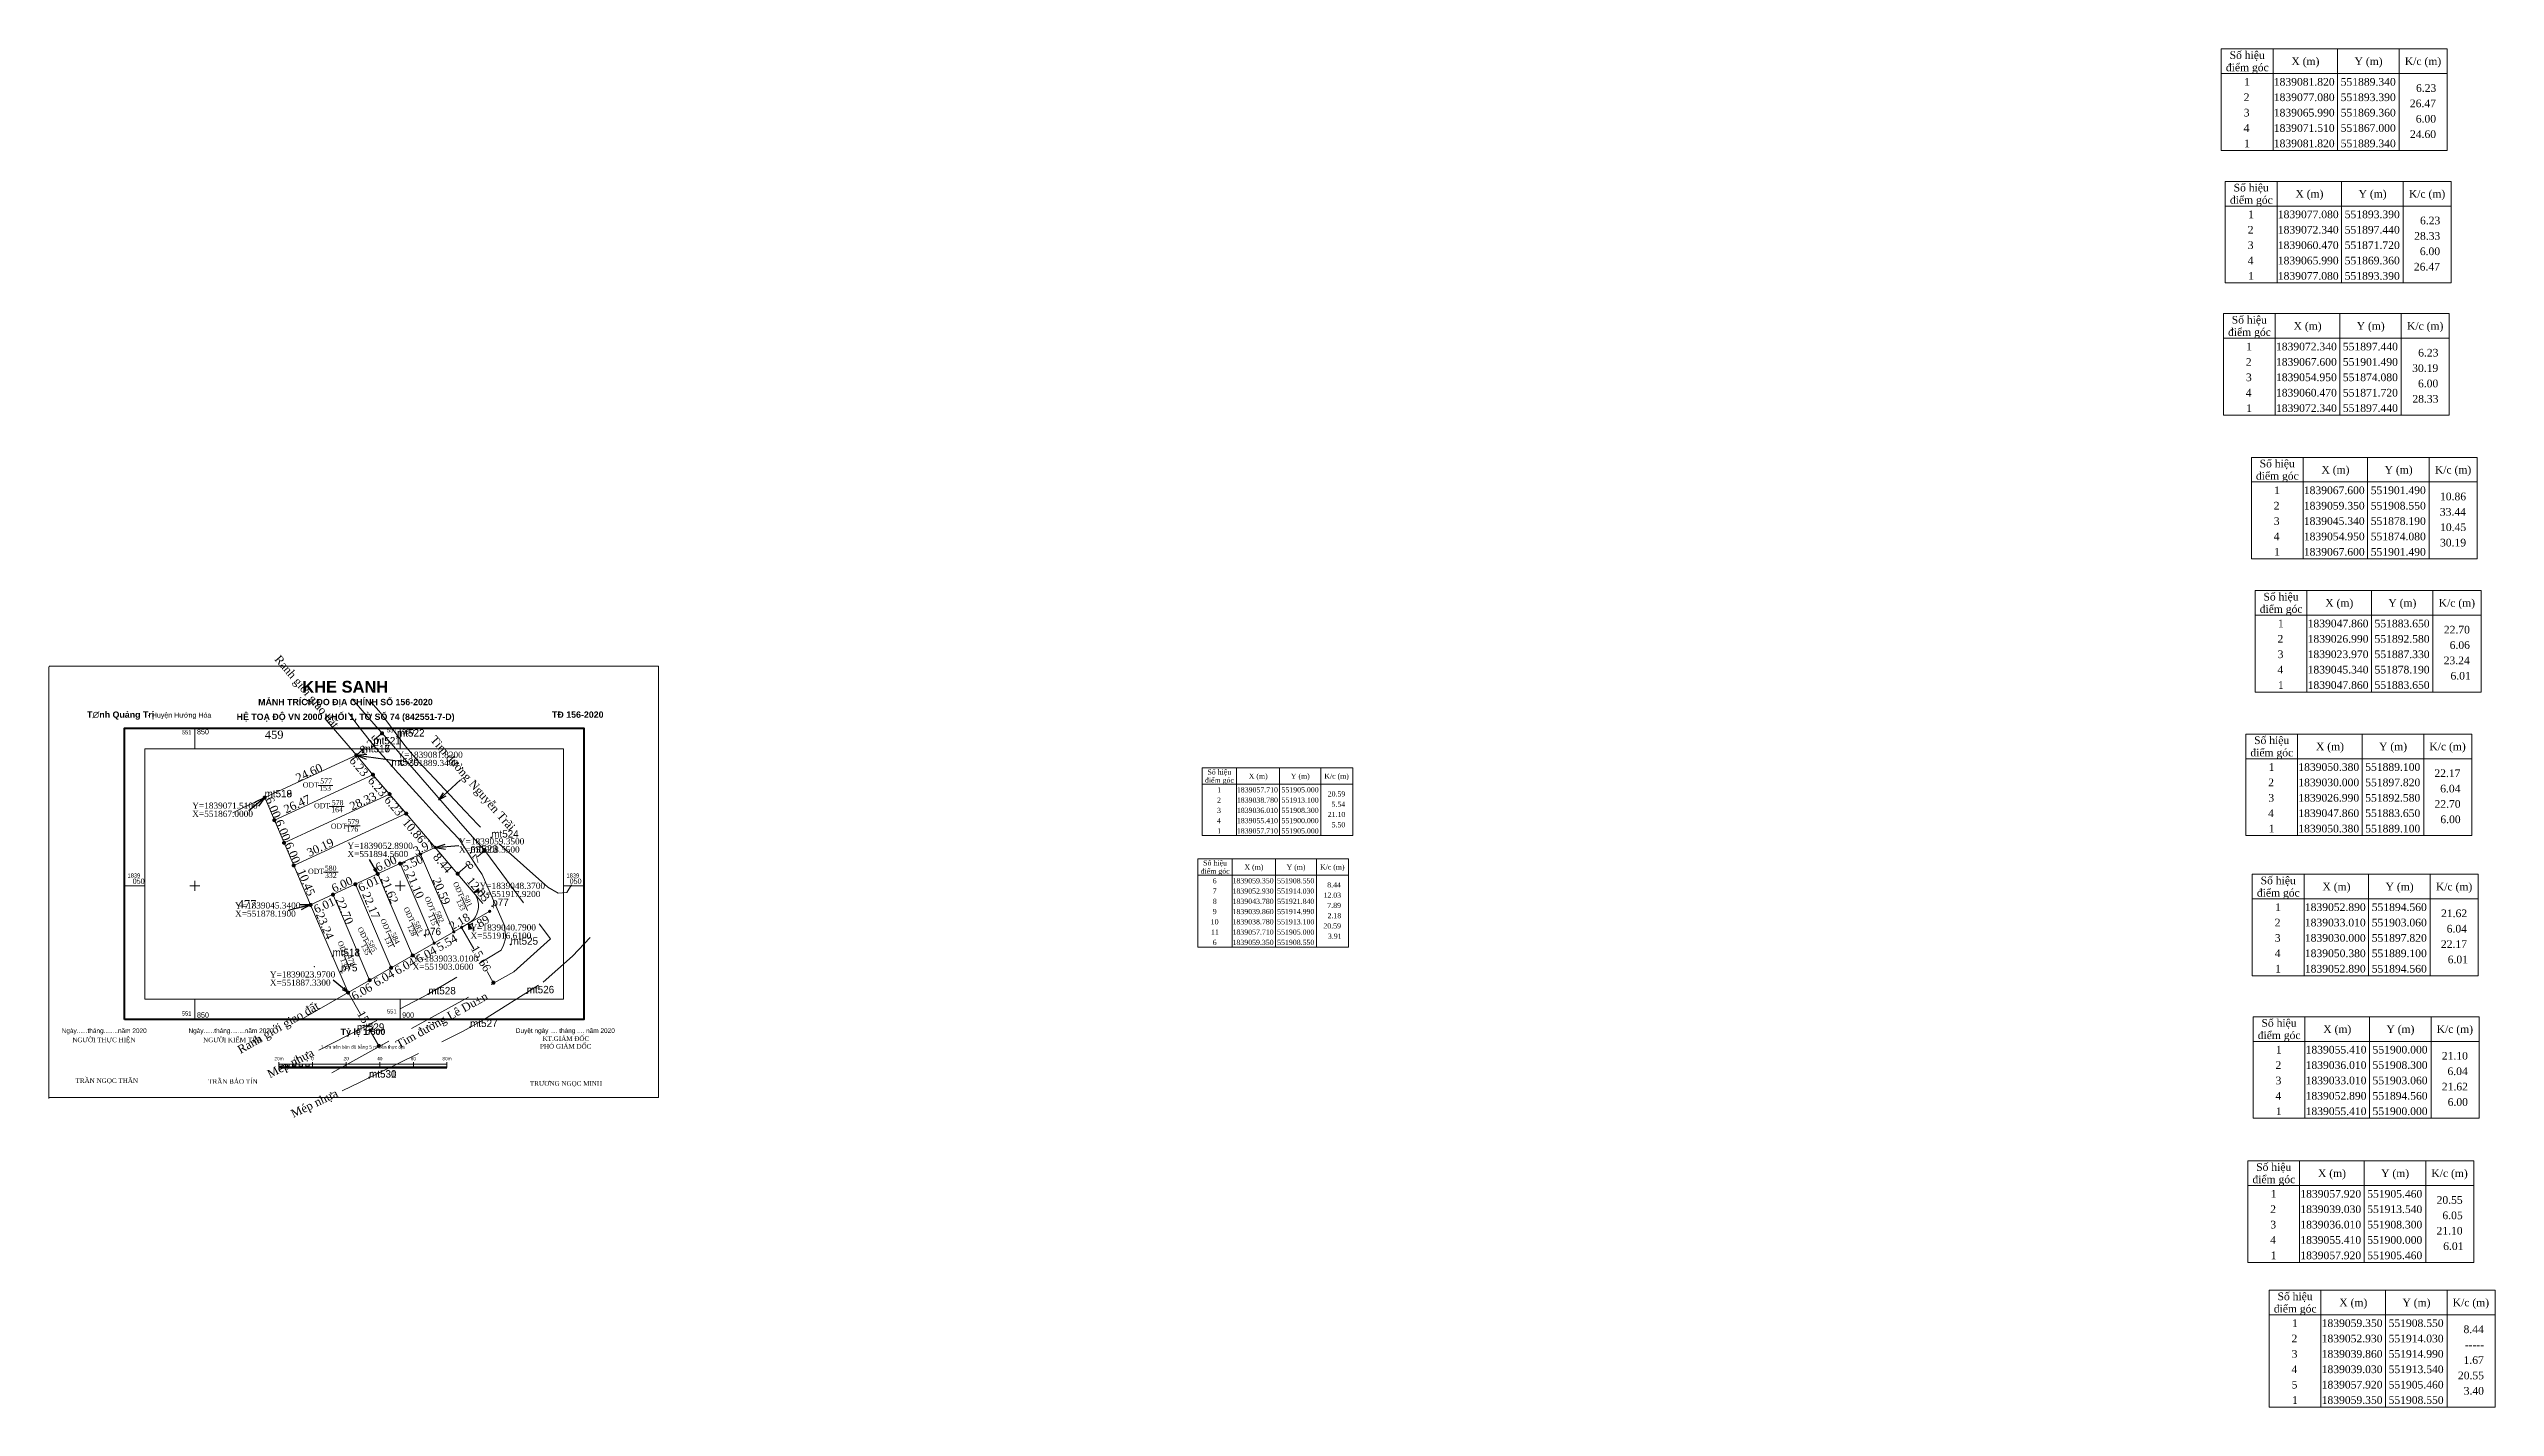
# Model space of a CAD drawing. Header units: metres. Extents: x 549612 to 552411, y 1838750 to 1839254.
# Drawn here: x 551814 to 552411, y 1838923 to 1839254 of the extents above; entities that cross this region are included whole.
import ezdxf
from ezdxf.enums import TextEntityAlignment as Align

# ---------------------------------------------------------------- set-up
doc = ezdxf.new("R2010")
doc.units = ezdxf.units.M
doc.header["$MEASUREMENT"] = 0
doc.linetypes.add('DGN Style 2', pattern=[15.8521, 9.51126, -6.34084])
doc.linetypes.add('DGN Style 3', pattern=[22.19294, 15.8521, -6.34084])
for name, color, linetype, lineweight in [('Level 10', 7, 'Continuous', 0), ('Level 11', 7, 'Continuous', 0), ('Level 12', 7, 'Continuous', 0), ('Level 15', 7, 'Continuous', 0), ('Level 2', 7, 'Continuous', 0), ('Level 4', 7, 'Continuous', 0), ('Level 63', 7, 'Continuous', 0), ('Level 7', 7, 'Continuous', 0)]:
    doc.layers.add(name, color=color, linetype=linetype, lineweight=lineweight)
doc.styles.add('Style-FmSimple', font='FmSimple.shx')
doc.styles.add('Style-VHarial', font='VHarial.shx')
doc.styles.add('Style-VHarialb', font='VHarialb.shx')
doc.styles.add('Style-VHtime', font='VHtime.shx')
doc.styles.add('Style-Vnarial', font='Vnarial.shx')
doc.styles.add('Style-Vnarialb', font='Vnarialb.shx')
doc.styles.add('Style-Vntime', font='Vntime.shx')
doc.dimstyles.get("Standard").update_dxf_attribs({"dimtxt": 0.18, "dimasz": 0.18, "dimexe": 0.18, "dimexo": 0.0625, "dimgap": 0.09, "dimtad": 0, "dimtih": 1, "dimtoh": 1, "dimdec": 4, "dimzin": 0, "dimdsep": 46, "dimtxsty": 'Standard', "dimcen": 0.09, "dimadec": 0, "dimazin": 0, "dimtfac": 1, "dimtdec": 4, "dimtofl": 0, "dimtmove": 0, "dimatfit": 3, "dimfxl": 1, "dimtolj": 1, "dimtzin": 0, "dimarcsym": 0})

msp = doc.modelspace()

# ---------------------------------------------------------------- texts
at = {"layer": 'Level 10', "color": 7, "linetype": 'Continuous', "lineweight": 0, "style": 'Style-Vntime'}
for p in [(551878.236843, 1839074.58499), (551880.986843, 1839069.52499), (551885.086843, 1839064.52499), (551879.526843, 1839053.53499)]:
    msp.add_text('ODT', height=1.24998, dxfattribs=at).set_placement(p, align=Align.MIDDLE_CENTER)
for s, p in [('153', (551881.736493, 1839074.41998)), ('577', (551881.973295, 1839076.14998)), ('578', (551884.777397, 1839070.88998)), ('164', (551884.634656, 1839069.18998)), ('176', (551888.393659, 1839064.44998)), ('579', (551888.58725, 1839066.24998)), ('580', (551883.077397, 1839054.91998)), ('332', (551883.12549, 1839053.16998))]:
    msp.add_text(s, height=1.24998, dxfattribs=at).set_placement(p, align=Align.TOP_CENTER)
for height, rotation, p in [(1.24992, 293.271803, (551907.282641, 1839045.51576)), (1.24998, 294.530061, (551914.240605, 1839049.113077)), (1.24992, 294.932189, (551896.539335, 1839040.142016)), (1.24998, 295.334686, (551902.218132, 1839042.950904)), (1.24998, 290.689569, (551886.023587, 1839034.681466)), (1.24998, 296.531458, (551891.023733, 1839038.077869))]:
    msp.add_text('ODT', height=height, rotation=rotation, dxfattribs=at).set_placement(p, align=Align.MIDDLE_CENTER)
for s, height, rotation, p in [('133', 1.24998, 294.530061, (551915.378062, 1839045.611356)), ('581', 1.24998, 294.530061, (551917.086012, 1839046.553934)), ('583', 1.24998, 295.334686, (551904.996026, 1839040.254416)), ('115', 1.24998, 293.271803, (551908.51481, 1839041.965875)), ('582', 1.24992, 293.271803, (551910.202388, 1839042.688104)), ('135', 1.24998, 296.531458, (551892.167101, 1839034.759257)), ('585', 1.24998, 296.531458, (551893.767101, 1839035.609257)), ('131', 1.24998, 294.932189, (551897.820155, 1839036.555502)), ('584', 1.24992, 294.932189, (551899.405445, 1839037.505491)), ('128', 1.24998, 295.334686, (551903.404971, 1839039.395522)), ('138', 1.24998, 290.689569, (551887.043012, 1839031.163383)), ('478', 1.24998, 290.689569, (551888.663012, 1839032.013383))]:
    msp.add_text(s, height=height, rotation=rotation, dxfattribs=at).set_placement(p, align=Align.TOP_CENTER)
at = {"layer": 'Level 10', "color": 7, "linetype": 'Continuous', "lineweight": 0, "char_height": 1.5, "attachment_point": 1, "line_spacing_factor": 0.8, "style": 'Style-Vntime'}
for s, insert in [('Y=1839081.8200\\PX=551889.3400\\P', (551899.33, 1839082.69)), ('Y=1839071.5100\\PX=551867.0000\\P', (551849.34, 1839070.29)), ('Y=1839052.8900\\PX=551894.5600\\P', (551887.16, 1839060.5)), ('Y=1839059.3500\\PX=551908.5500\\P', (551914.34, 1839061.59)), ('Y=1839048.3700\\PX=551917.9200\\P', (551919.39, 1839050.75)), ('Y=1839045.3400\\PX=551878.1900\\P', (551859.77, 1839045.96)), ('Y=1839040.7900\\PX=551916.6100\\P', (551917.17, 1839040.59)), ('Y=1839023.9700\\PX=551887.3300\\P', (551868.26, 1839029.14)), ('Y=1839033.0100\\PX=551903.0600\\P', (551903.06, 1839033.01))]:
    msp.add_mtext(s, dxfattribs=dict(at, insert=insert))
at = {"layer": 'Level 15', "color": 7, "linetype": 'DGN Style 3', "lineweight": 0, "style": 'Style-Vntime'}
for s, rotation, p in [('Ranh giíi giao ®Êt', 310.521494, (551876.518128, 1839096.664838)), ('Tim ®\xadêng NguyÔn Tr·i', 311.167297, (551916.979178, 1839074.36182)), ('8.7', 40.522681, (551918.392474, 1839055.067834)), ('Tim ®\xadêng Lª Du±n', 29.040344, (551910.652111, 1839016.362601)), ('Ranh giíi giao ®Êt', 29.880014, (551870.788176, 1839014.563777)), ('MÐp nhùa', 27.027381, (551873.745417, 1839005.845464)), ('MÐp nhùa', 25.765628, (551879.527242, 1838996.061048))]:
    msp.add_text(s, height=1.99998, rotation=rotation, dxfattribs=at).set_placement(p, align=Align.CENTER)
at = {"layer": 'Level 15', "color": 7, "linetype": 'Continuous', "lineweight": 0, "style": 'Style-Vntime'}
for s, p in [('459', (551869.317612, 1839087.82998)), ('477', (551862.689283, 1839046.50998))]:
    msp.add_text(s, height=1.99998, dxfattribs=at).set_placement(p, align=Align.TOP_CENTER)
for s, height, rotation, p in [('8.25', 1.99998, 40.525956, (551893.205616, 1839083.656619)), ('24.60', 1.99998, 24.773514, (551878.214676, 1839076.674374)), ('6.23', 1.99998, 310.511583, (551889.206585, 1839078.433552)), ('6.23', 1.99998, 310.511583, (551893.716585, 1839073.533552)), ('6.00', 1.99998, 293.148464, (551868.190672, 1839068.713344)), ('26.47', 1.99998, 24.773628, (551875.31513, 1839069.031514)), ('28.33', 1.99998, 24.773728, (551891.354302, 1839069.740368)), ('6.23', 1.99998, 310.511583, (551897.716585, 1839068.823552)), ('6.00', 1.99998, 293.148464, (551870.550672, 1839063.193344)), ('10.86', 1.99998, 310.555508, (551902.651406, 1839062.736417)), ('6.00', 1.99998, 293.148464, (551872.910672, 1839057.673344)), ('30.19', 1.99998, 24.773814, (551880.959928, 1839058.467584)), ('3.91', 1.99998, 24.795608, (551906.177347, 1839058.539676)), ('10.45', 1.99998, 293.155403, (551876.224963, 1839050.442849)), ('6.00', 1.99998, 24.855236, (551897.008895, 1839054.523017)), ('5.50', 1.99998, 24.702431, (551903.411456, 1839054.66747)), ('21.10', 1.99986, 293.162936, (551902.758642, 1839049.82185)), ('8.44', 1.99998, 310.483494, (551909.594223, 1839054.902899)), ('6.01', 1.99998, 24.775142, (551881.93769, 1839044.328934)), ('6.00', 1.99998, 24.815128, (551886.279569, 1839049.441562)), ('22.70', 1.99998, 293.165447, (551885.53883, 1839043.501738)), ('6.01', 1.99998, 24.688572, (551892.749136, 1839049.575794)), ('22.17', 1.99998, 293.164653, (551892.027328, 1839044.821888)), ('21.62', 1.99998, 293.149875, (551896.486894, 1839048.554229)), ('20.59', 1.99998, 293.165706, (551909.172455, 1839048.30667)), ('12.03', 1.99998, 310.482478, (551918.300726, 1839048.474873)), ('23.24', 1.99998, 293.156511, (551880.780391, 1839039.870301)), ('2.18', 1.99998, 29.744881, (551914.959245, 1839040.416711)), ('7.89', 1.99998, 29.7809, (551919.724439, 1839039.899898)), ('6.04', 1.99998, 29.791961, (551906.840619, 1839032.358217)), ('5.54', 1.99998, 29.988528, (551911.906737, 1839035.264971)), ('15.66', 1.99998, 299.871942, (551918.874201, 1839031.780788)), ('6.04', 1.99998, 29.874244, (551896.528996, 1839026.661046)), ('6.04', 1.99998, 29.874244, (551901.648996, 1839029.561046)), ('6.06', 1.99998, 29.909153, (551891.180793, 1839023.329427)), ('15.0', 1.99998, 299.915461, (551890.762629, 1839016.554148))]:
    msp.add_text(s, height=height, rotation=rotation, dxfattribs=at).set_placement(p, align=Align.CENTER)
at = {"layer": 'Level 2', "color": 7, "linetype": 'Continuous', "lineweight": 0}
for s, height, style, p in [('M¶NH TRÝCH ®O ®ÞA CHÝNH Sè 156-2020', 1.54002, 'Style-VHarialb', (551886.688521, 1839094.02)), ('Khe sanh', 2.86998, 'Style-VHarialb', (551886.636555, 1839097.08)), ('HÖ TO¹ ®é VN 2000 khèi 1, tê sè 74 (842551-7-d)', 1.54002, 'Style-VHarialb', (551886.717762, 1839090.43)), ('Ngµy......th¸ng........n¨m 2020', 1.12596, 'Style-Vnarial', (551827.890374, 1839014.11)), ('Ng\xadêi thùc hiÖn', 1.12596, 'Style-VHtime', (551827.815167, 1839011.87)), ('Ngµy......th¸ng........n¨m 2020', 1.12596, 'Style-Vnarial', (551858.790374, 1839014.11)), ('Ng\xadêi kiÓm tra', 1.12596, 'Style-VHtime', (551859.149217, 1839011.87)), ('DuyÖt ngµy .... th¸ng .... n¨m 2020', 1.12596, 'Style-Vnarial', (551940.268737, 1839014.13)), ('phã gi¸m ®èc', 1.12596, 'Style-VHtime', (551940.35944, 1839010.3)), ('kt.gi¸m ®èc', 1.12596, 'Style-VHtime', (551940.405947, 1839012.18)), ('20m', 0.81882, 'Style-Vnarial', (551870.490363, 1839007.47)), ('10', 0.81882, 'Style-Vnarial', (551874.575873, 1839007.47)), ('0', 0.81882, 'Style-Vnarial', (551878.657762, 1839007.47)), ('20', 0.81882, 'Style-Vnarial', (551886.855873, 1839007.47)), ('40', 0.81882, 'Style-Vnarial', (551895.055873, 1839007.47)), ('60', 0.81882, 'Style-Vnarial', (551903.235873, 1839007.47)), ('80m', 0.81882, 'Style-Vnarial', (551911.430363, 1839007.47)), ('TrÇn Ngäc Th©n', 1.12998, 'Style-VHtime', (551828.525928, 1839001.93)), ('TrÇn B¶o TÝn', 1.12596, 'Style-VHtime', (551859.257689, 1839001.73)), ('tr\xad¬ng ngäc minh', 1.12596, 'Style-VHtime', (551940.413868, 1839001.26))]:
    msp.add_text(s, height=height, dxfattribs=dict(at, style=style)).set_placement(p, align=Align.CENTER)
for s, height, style, p in [('T∅nh Qu¶ng TrÞ ', 1.53912, 'Style-Vnarialb', (551823.72, 1839090.95)), ('- HuyÖn H\xadíng Hãa', 1.22802, 'Style-Vnarial', (551838.46, 1839090.99))]:
    msp.add_text(s, height=height, dxfattribs=dict(at, style=style)).set_placement(p)
at = {"layer": 'Level 2', "color": 7, "linetype": 'Continuous', "lineweight": 0, "style": 'Style-VHarialb'}
msp.add_text(' T® 156-2020', height=1.54002, dxfattribs=at).set_placement((551949.580045, 1839090.95), align=Align.RIGHT)
at = {"layer": 'Level 2', "color": 7, "linetype": 'Continuous', "lineweight": 0}
for s, height, style, p in [('1 cm trªn b¶n ®å b»ng 5 m trªn thùc ®Þa', 0.81882, 'Style-Vnarial', (551890.933044, 1839011.10882)), ('Tû lÖ 1/500', 1.53954, 'Style-Vnarialb', (551890.964128, 1839015.18954))]:
    msp.add_text(s, height=height, dxfattribs=dict(at, style=style)).set_placement(p, align=Align.TOP_CENTER)
at = {"layer": 'Level 4', "color": 7, "linetype": 'Continuous', "lineweight": 0, "style": 'Style-Vntime'}
for s, p in [('®iÓm gãc', (552350.167313, 1839249.49501)), ('Sè hiÖu', (552350.134902, 1839252.49501)), ('X (m)', (552364.332775, 1839250.99501)), ('Y (m)', (552379.723618, 1839250.99501)), ('K/c (m)', (552392.991674, 1839250.99501)), (' 2', (552349.63515, 1839242.21501)), (' 1', (552349.735378, 1839245.96501)), ('1839081.820', (552364.037052, 1839245.96501)), ('1839077.080', (552364.037052, 1839242.21501)), ('551889.340', (552379.634936, 1839245.96501)), ('551893.390', (552379.634936, 1839242.21501)), (' 3', (552349.65673, 1839238.46501)), ('1839065.990', (552364.037052, 1839238.46501)), ('551869.360', (552379.634936, 1839238.46501)), (' 4', (552349.618943, 1839234.71501)), (' 1', (552349.735378, 1839230.96501)), ('1839071.510', (552364.037052, 1839234.71501)), ('1839081.820', (552364.037052, 1839230.96501)), ('551867.000', (552379.634936, 1839234.71501)), ('551889.340', (552379.634936, 1839230.96501)), ('Sè hiÖu', (552351.114902, 1839220.18501)), ('X (m)', (552365.312775, 1839218.68501)), ('Y (m)', (552380.703618, 1839218.68501)), ('K/c (m)', (552393.971674, 1839218.68501)), ('®iÓm gãc', (552351.147313, 1839217.18501)), (' 1', (552350.715378, 1839213.66501)), ('1839077.080', (552365.017052, 1839213.66501)), ('551893.390', (552380.614936, 1839213.66501)), (' 2', (552350.61515, 1839209.91501)), ('1839072.340', (552365.017052, 1839209.91501)), ('551897.440', (552380.614936, 1839209.91501)), (' 4', (552350.598943, 1839202.41501)), (' 3', (552350.63673, 1839206.16501)), ('1839060.470', (552365.017052, 1839206.16501)), ('1839065.990', (552365.017052, 1839202.41501)), ('551871.720', (552380.614936, 1839206.16501)), ('551869.360', (552380.614936, 1839202.41501)), (' 1', (552350.715378, 1839198.66501)), ('1839077.080', (552365.017052, 1839198.66501)), ('551893.390', (552380.614936, 1839198.66501)), ('®iÓm gãc', (552350.687313, 1839184.97501)), ('Sè hiÖu', (552350.654902, 1839187.97501)), ('X (m)', (552364.862775, 1839186.47501)), ('Y (m)', (552380.243618, 1839186.47501)), ('K/c (m)', (552393.521674, 1839186.47501)), (' 2', (552350.16515, 1839177.69501)), (' 1', (552350.265378, 1839181.44501)), ('1839072.340', (552364.567052, 1839181.44501)), ('1839067.600', (552364.567052, 1839177.69501)), ('551897.440', (552380.164936, 1839181.44501)), ('551901.490', (552380.164936, 1839177.69501)), (' 3', (552350.18673, 1839173.94501)), ('1839054.950', (552364.567052, 1839173.94501)), ('551874.080', (552380.164936, 1839173.94501)), (' 4', (552350.148943, 1839170.19501)), (' 1', (552350.265378, 1839166.44501)), ('1839060.470', (552364.567052, 1839170.19501)), ('1839072.340', (552364.567052, 1839166.44501)), ('551871.720', (552380.164936, 1839170.19501)), ('551897.440', (552380.164936, 1839166.44501)), ('Sè hiÖu', (552357.454902, 1839152.92501)), ('®iÓm gãc', (552357.487313, 1839149.92501)), ('X (m)', (552371.652775, 1839151.42501)), ('Y (m)', (552387.043618, 1839151.42501)), ('K/c (m)', (552400.311674, 1839151.42501)), (' 2', (552356.95515, 1839142.65501)), (' 1', (552357.055378, 1839146.40501)), ('1839067.600', (552371.357052, 1839146.40501)), ('1839059.350', (552371.357052, 1839142.65501)), ('551901.490', (552386.954936, 1839146.40501)), ('551908.550', (552386.954936, 1839142.65501)), (' 4', (552356.938943, 1839135.15501)), (' 3', (552356.97673, 1839138.90501)), ('1839045.340', (552371.357052, 1839138.90501)), ('1839054.950', (552371.357052, 1839135.15501)), ('551878.190', (552386.954936, 1839138.90501)), ('551874.080', (552386.954936, 1839135.15501)), (' 1', (552357.055378, 1839131.40501)), ('1839067.600', (552371.357052, 1839131.40501)), ('551901.490', (552386.954936, 1839131.40501)), ('®iÓm gãc', (552358.407313, 1839117.46501)), ('Sè hiÖu', (552358.374902, 1839120.46501)), ('X (m)', (552372.582775, 1839118.96501)), ('Y (m)', (552387.963618, 1839118.96501)), ('K/c (m)', (552401.241674, 1839118.96501)), (' 1', (552357.985378, 1839113.93501)), ('1839047.860', (552372.287052, 1839113.93501)), ('551883.650', (552387.884936, 1839113.93501)), (' 2', (552357.88515, 1839110.18501)), (' 3', (552357.90673, 1839106.43501)), ('1839026.990', (552372.287052, 1839110.18501)), ('1839023.970', (552372.287052, 1839106.43501)), ('551892.580', (552387.884936, 1839110.18501)), ('551887.330', (552387.884936, 1839106.43501)), (' 4', (552357.868943, 1839102.68501)), ('1839045.340', (552372.287052, 1839102.68501)), ('551878.190', (552387.884936, 1839102.68501)), (' 1', (552357.985378, 1839098.93501)), ('1839047.860', (552372.287052, 1839098.93501)), ('551883.650', (552387.884936, 1839098.93501)), ('®iÓm gãc', (552356.137313, 1839082.47501)), ('Sè hiÖu', (552356.104902, 1839085.47501)), ('X (m)', (552370.312775, 1839083.97501)), ('Y (m)', (552385.693618, 1839083.97501)), ('K/c (m)', (552398.971674, 1839083.97501)), (' 1', (552355.715378, 1839078.94501)), ('1839050.380', (552370.017052, 1839078.94501)), ('551889.100', (552385.614936, 1839078.94501)), (' 2', (552355.61515, 1839075.19501)), (' 3', (552355.63673, 1839071.44501)), ('1839030.000', (552370.017052, 1839075.19501)), ('1839026.990', (552370.017052, 1839071.44501)), ('551897.820', (552385.614936, 1839075.19501)), ('551892.580', (552385.614936, 1839071.44501)), (' 4', (552355.598943, 1839067.69501)), (' 1', (552355.715378, 1839063.94501)), ('1839047.860', (552370.017052, 1839067.69501)), ('1839050.380', (552370.017052, 1839063.94501)), ('551883.650', (552385.614936, 1839067.69501)), ('551889.100', (552385.614936, 1839063.94501)), ('Sè hiÖu', (552357.694902, 1839051.30501)), ('®iÓm gãc', (552357.727313, 1839048.30501)), ('X (m)', (552371.902775, 1839049.80501)), ('Y (m)', (552387.283618, 1839049.80501)), ('K/c (m)', (552400.561674, 1839049.80501)), (' 2', (552357.20515, 1839041.03501)), (' 1', (552357.305378, 1839044.78501)), ('1839052.890', (552371.607052, 1839044.78501)), ('1839033.010', (552371.607052, 1839041.03501)), ('551894.560', (552387.204936, 1839044.78501)), ('551903.060', (552387.204936, 1839041.03501)), (' 3', (552357.22673, 1839037.28501)), ('1839030.000', (552371.607052, 1839037.28501)), ('1839050.380', (552371.607052, 1839033.53501)), ('551897.820', (552387.204936, 1839037.28501)), ('551889.100', (552387.204936, 1839033.53501)), (' 4', (552357.188943, 1839033.53501)), (' 1', (552357.305378, 1839029.78501)), ('1839052.890', (552371.607052, 1839029.78501)), ('551894.560', (552387.204936, 1839029.78501)), ('Sè hiÖu', (552357.894902, 1839016.56501)), ('®iÓm gãc', (552357.927313, 1839013.56501)), (' 1', (552357.495378, 1839010.04501)), ('1839055.410', (552371.797052, 1839010.04501)), ('X (m)', (552372.092775, 1839015.06501)), ('551900.000', (552387.394936, 1839010.04501)), ('Y (m)', (552387.483618, 1839015.06501)), ('K/c (m)', (552400.751674, 1839015.06501)), (' 2', (552357.39515, 1839006.29501)), ('1839036.010', (552371.797052, 1839006.29501)), ('551908.300', (552387.394936, 1839006.29501)), (' 4', (552357.378943, 1838998.79501)), (' 3', (552357.41673, 1839002.54501)), ('1839033.010', (552371.797052, 1839002.54501)), ('1839052.890', (552371.797052, 1838998.79501)), ('551903.060', (552387.394936, 1839002.54501)), ('551894.560', (552387.394936, 1838998.79501)), (' 1', (552357.495378, 1838995.04501)), ('1839055.410', (552371.797052, 1838995.04501)), ('551900.000', (552387.394936, 1838995.04501)), ('Sè hiÖu', (552356.604902, 1838981.43501)), ('X (m)', (552370.802775, 1838979.93501)), ('Y (m)', (552386.193618, 1838979.93501)), ('K/c (m)', (552399.461674, 1838979.93501)), ('®iÓm gãc', (552356.637313, 1838978.43501)), (' 1', (552356.205378, 1838974.90501)), ('1839057.920', (552370.507052, 1838974.90501)), ('551905.460', (552386.104936, 1838974.90501)), (' 2', (552356.10515, 1838971.15501)), ('1839039.030', (552370.507052, 1838971.15501)), ('551913.540', (552386.104936, 1838971.15501)), (' 4', (552356.088943, 1838963.65501)), (' 3', (552356.12673, 1838967.40501)), ('1839036.010', (552370.507052, 1838967.40501)), ('1839055.410', (552370.507052, 1838963.65501)), ('551908.300', (552386.104936, 1838967.40501)), ('551900.000', (552386.104936, 1838963.65501)), (' 1', (552356.205378, 1838959.90501)), ('1839057.920', (552370.507052, 1838959.90501)), ('551905.460', (552386.104936, 1838959.90501))]:
    msp.add_text(s, height=1.87002, dxfattribs=at).set_placement(p, align=Align.MIDDLE_CENTER)
for s, p in [('6.23', (552396.221926, 1839244.46501)), ('26.47', (552396.136668, 1839240.71501)), ('6.00', (552396.174473, 1839236.96501)), ('24.60', (552396.168706, 1839233.21501)), ('28.33', (552397.196159, 1839208.41501)), ('6.23', (552397.201926, 1839212.16501)), ('26.47', (552397.116668, 1839200.91501)), ('6.00', (552397.154473, 1839204.66501)), ('6.23', (552396.751926, 1839179.94501)), ('30.19', (552396.698346, 1839176.19501)), ('6.00', (552396.704473, 1839172.44501)), ('28.33', (552396.746159, 1839168.69501)), ('33.44', (552403.450585, 1839141.15501)), ('10.86', (552403.487521, 1839144.90501)), ('10.45', (552403.505018, 1839137.40501)), ('30.19', (552403.488346, 1839133.65501)), ('22.70', (552404.418706, 1839112.43501)), ('6.06', (552404.423288, 1839108.68501)), ('23.24', (552404.380585, 1839104.93501)), ('6.01', (552404.629223, 1839101.18501)), ('22.17', (552402.116668, 1839077.44501)), ('22.70', (552402.148706, 1839069.94501)), ('6.04', (552402.116352, 1839073.69501)), ('6.00', (552402.154473, 1839066.19501)), ('21.62', (552403.743, 1839043.28501)), ('6.04', (552403.706352, 1839039.53501)), ('22.17', (552403.706668, 1839035.78501)), ('6.01', (552403.949223, 1839032.03501)), ('21.10', (552403.928706, 1839008.54501)), ('6.04', (552403.896352, 1839004.79501)), ('21.62', (552403.933, 1839001.04501)), ('6.00', (552403.934473, 1838997.29501)), ('20.55', (552402.655018, 1838973.40501)), ('6.05', (552402.660785, 1838969.65501)), ('21.10', (552402.638706, 1838965.90501)), ('6.01', (552402.849223, 1838962.15501))]:
    msp.add_text(s, height=1.87002, dxfattribs=at).set_placement(p, align=Align.MIDDLE_RIGHT)
at = {"layer": 'Level 63', "color": 7, "linetype": 'Continuous', "lineweight": 0, "style": 'Style-Vnarial'}
for s, height, p in [('850', 1.24998, (551850.5, 1839086.91)), ('900', 1.24998, (551900.5, 1839086.91)), ('1839', 1.00002, (551833.58, 1839052)), ('1839', 1.00002, (551833.58, 1839052)), ('1839', 1.00002, (551940.56, 1839052)), ('1839', 1.00002, (551940.56, 1839052)), ('050', 1.24998, (551834.83, 1839050.5)), ('050', 1.24998, (551941.31, 1839050.5)), ('850', 1.24998, (551850.5, 1839017.87)), ('900', 1.24998, (551900.5, 1839017.87))]:
    msp.add_text(s, height=height, dxfattribs=at).set_placement(p)
at = {"layer": 'Level 63', "color": 7, "linetype": 'Continuous', "lineweight": 0}
for style, p in [('Style-Vnarial', (551899.149886, 1839087.41)), ('Style-Vnarial', (551849.149886, 1839086.91)), ('Style-VHarial', (551849.149886, 1839018.37)), ('Style-Vnarial', (551899.149886, 1839018.87))]:
    msp.add_text('551', height=1.00002, dxfattribs=dict(at, style=style)).set_placement(p, align=Align.RIGHT)
at = {"layer": 'Level 63', "color": 7, "linetype": 'Continuous', "lineweight": 0, "style": 'Style-Vntime'}
for s, height, p in [('®iÓm gãc', 1.24998, (552099.679513, 1839075.73499)), ('Sè hiÖu', 1.24998, (552099.659629, 1839077.73499)), ('X (m)', 1.24998, (552109.12699, 1839076.73499)), ('Y (m)', 1.24998, (552119.384238, 1839076.73499)), ('K/c (m)', 1.24998, (552128.221158, 1839076.73499)), (' 2', 1.24998, (552099.331715, 1839070.88499)), (' 1', 1.24998, (552099.391868, 1839073.38499)), ('1839057.710', 1.24998, (552108.926043, 1839073.38499)), ('1839038.780', 1.24998, (552108.926043, 1839070.88499)), ('551905.000', 1.24998, (552119.326885, 1839073.38499)), ('551913.100', 1.24998, (552119.326885, 1839070.88499)), (' 4', 1.24998, (552099.310881, 1839065.88499)), (' 3', 1.24998, (552099.332718, 1839068.38499)), ('1839036.010', 1.24998, (552108.926043, 1839068.38499)), ('1839055.410', 1.24998, (552108.926043, 1839065.88499)), ('551908.300', 1.24998, (552119.326885, 1839068.38499)), ('551900.000', 1.24998, (552119.326885, 1839065.88499)), (' 1', 1.24998, (552099.391868, 1839063.38499)), ('1839057.710', 1.24998, (552108.926043, 1839063.38499)), ('551905.000', 1.24998, (552119.326885, 1839063.38499)), ('®iÓm gãc', 1.24998, (552098.629513, 1839053.56499)), ('Sè hiÖu', 1.24998, (552098.609629, 1839055.56499)), ('X (m)', 1.24998, (552108.07699, 1839054.56499)), ('Y (m)', 1.24998, (552118.334238, 1839054.56499)), ('K/c (m)', 1.24998, (552127.171158, 1839054.56499)), (' 6', 1.24998, (552098.279884, 1839051.21499)), (' 8', 1.24998, (552098.303622, 1839046.21499)), (' 7', 1.24998, (552098.26952, 1839048.71499)), ('1839059.350', 1.24998, (552107.876043, 1839051.21499)), ('1839052.930', 1.24998, (552107.876043, 1839048.71499)), ('1839043.780', 1.24998, (552107.876043, 1839046.21499)), ('551908.550', 1.24998, (552118.276885, 1839051.21499)), ('551914.030', 1.24998, (552118.276885, 1839048.71499)), ('551921.840', 1.24998, (552118.276885, 1839046.21499)), (' 10', 1.24998, (552098.27278, 1839041.21499)), (' 9', 1.24998, (552098.273475, 1839043.71499)), ('1839039.860', 1.24998, (552107.876043, 1839043.71499)), ('1839038.780', 1.24998, (552107.876043, 1839041.21499)), ('551914.990', 1.24998, (552118.276885, 1839043.71499)), ('551913.100', 1.24998, (552118.276885, 1839041.21499)), (' 11', 1.24998, (552098.341026, 1839038.71499)), (' 6', 1.24998, (552098.279884, 1839036.21499)), ('1839057.710', 1.24998, (552107.876043, 1839038.71499)), ('1839059.350', 1.24998, (552107.876043, 1839036.21499)), ('551905.000', 1.24998, (552118.276885, 1839038.71499)), ('551908.550', 1.24998, (552118.276885, 1839036.21499)), ('Sè hiÖu', 1.87002, (552361.804902, 1838949.91501)), ('®iÓm gãc', 1.87002, (552361.837313, 1838946.91501)), ('X (m)', 1.87002, (552376.002775, 1838948.41501)), ('Y (m)', 1.87002, (552391.393618, 1838948.41501)), ('K/c (m)', 1.87002, (552404.661674, 1838948.41501)), (' 2', 1.87002, (552361.30515, 1838939.63501)), (' 1', 1.87002, (552361.405378, 1838943.38501)), ('1839059.350', 1.87002, (552375.707052, 1838943.38501)), ('1839052.930', 1.87002, (552375.707052, 1838939.63501)), ('551908.550', 1.87002, (552391.304936, 1838943.38501)), ('551914.030', 1.87002, (552391.304936, 1838939.63501)), (' 3', 1.87002, (552361.32673, 1838935.88501)), ('1839039.860', 1.87002, (552375.707052, 1838935.88501)), ('551914.990', 1.87002, (552391.304936, 1838935.88501)), (' 4', 1.87002, (552361.288943, 1838932.13501)), (' 5', 1.87002, (552361.316159, 1838928.38501)), ('1839039.030', 1.87002, (552375.707052, 1838932.13501)), ('1839057.920', 1.87002, (552375.707052, 1838928.38501)), ('551913.540', 1.87002, (552391.304936, 1838932.13501)), ('551905.460', 1.87002, (552391.304936, 1838928.38501)), (' 1', 1.87002, (552361.405378, 1838924.63501)), ('1839059.350', 1.87002, (552375.707052, 1838924.63501)), ('551908.550', 1.87002, (552391.304936, 1838924.63501))]:
    msp.add_text(s, height=height, dxfattribs=at).set_placement(p, align=Align.MIDDLE_CENTER)
for s, height, p in [('20.59', 1.24998, (552130.351898, 1839072.38499)), ('5.54', 1.24998, (552130.328395, 1839069.88499)), ('21.10', 1.24998, (552130.352192, 1839067.38499)), ('5.50', 1.24998, (552130.353876, 1839064.88499)), ('12.03', 1.24998, (552129.330384, 1839047.71499)), ('8.44', 1.24998, (552129.278395, 1839050.21499)), ('20.59', 1.24998, (552129.301898, 1839040.21499)), ('7.89', 1.24998, (552129.303582, 1839045.21499)), ('2.18', 1.24998, (552129.353876, 1839042.71499)), ('3.91', 1.24998, (552129.440367, 1839037.71499)), ('8.44', 1.87002, (552407.806352, 1838941.88501)), ('1.67', 1.87002, (552407.812435, 1838934.38501)), ('-----', 1.87002, (552407.873416, 1838938.13501)), ('20.55', 1.87002, (552407.855018, 1838930.63501)), ('3.40', 1.87002, (552407.844473, 1838926.88501))]:
    msp.add_text(s, height=height, dxfattribs=at).set_placement(p, align=Align.MIDDLE_RIGHT)

# ---------------------------------------------------------------- blocks, each defined once
blk = doc.blocks.new('DDCT')
at = {"layer": 'Level 7', "color": 3, "linetype": 'Continuous', "lineweight": 30}
blk.add_point((0.002, 0.002), dxfattribs=at)
blk = doc.blocks.new('SHMIA')
at = {"layer": 'Level 12', "color": 2, "linetype": 'Continuous', "lineweight": 0, "style": 'Style-FmSimple'}
blk.add_text('mt513', height=1.8, dxfattribs=at).set_placement((0, 0))
blk = doc.blocks.new('SHMIA_1')
at = {"layer": 'Level 12', "color": 2, "linetype": 'Continuous', "lineweight": 0, "style": 'Style-FmSimple'}
blk.add_text('mt514', height=1.8, dxfattribs=at).set_placement((0, 0))
blk = doc.blocks.new('SHMIA_2')
at = {"layer": 'Level 12', "color": 2, "linetype": 'Continuous', "lineweight": 0, "style": 'Style-FmSimple'}
blk.add_text('mt515', height=1.8, dxfattribs=at).set_placement((0, 0))
blk = doc.blocks.new('SHMIA_3')
at = {"layer": 'Level 12', "color": 2, "linetype": 'Continuous', "lineweight": 0, "style": 'Style-FmSimple'}
blk.add_text('mt516', height=1.8, dxfattribs=at).set_placement((0, 0))
blk = doc.blocks.new('SHMIA_4')
at = {"layer": 'Level 12', "color": 2, "linetype": 'Continuous', "lineweight": 0, "style": 'Style-FmSimple'}
blk.add_text('mt517', height=1.8, dxfattribs=at).set_placement((0, 0))
blk = doc.blocks.new('SHMIA_5')
at = {"layer": 'Level 12', "color": 2, "linetype": 'Continuous', "lineweight": 0, "style": 'Style-FmSimple'}
blk.add_text('mt518', height=1.8, dxfattribs=at).set_placement((0, 0))
blk = doc.blocks.new('SHMIA_6')
at = {"layer": 'Level 12', "color": 2, "linetype": 'Continuous', "lineweight": 0, "style": 'Style-FmSimple'}
blk.add_text('mt519', height=1.8, dxfattribs=at).set_placement((0, 0))
blk = doc.blocks.new('SHMIA_7')
at = {"layer": 'Level 12', "color": 2, "linetype": 'Continuous', "lineweight": 0, "style": 'Style-FmSimple'}
blk.add_text('mt520', height=1.8, dxfattribs=at).set_placement((0, 0))
blk = doc.blocks.new('SHMIA_8')
at = {"layer": 'Level 12', "color": 2, "linetype": 'Continuous', "lineweight": 0, "style": 'Style-FmSimple'}
blk.add_text('mt521', height=1.8, dxfattribs=at).set_placement((0, 0))
blk = doc.blocks.new('SHMIA_9')
at = {"layer": 'Level 12', "color": 2, "linetype": 'Continuous', "lineweight": 0, "style": 'Style-FmSimple'}
blk.add_text('mt522', height=1.8, dxfattribs=at).set_placement((0, 0))
blk = doc.blocks.new('SHMIA_10')
at = {"layer": 'Level 12', "color": 2, "linetype": 'Continuous', "lineweight": 0, "style": 'Style-FmSimple'}
blk.add_text('mt523', height=1.8, dxfattribs=at).set_placement((0, 0))
blk = doc.blocks.new('SHMIA_11')
at = {"layer": 'Level 12', "color": 2, "linetype": 'Continuous', "lineweight": 0, "style": 'Style-FmSimple'}
blk.add_text('mt524', height=1.8, dxfattribs=at).set_placement((0, 0))
blk = doc.blocks.new('SHMIA_12')
at = {"layer": 'Level 12', "color": 2, "linetype": 'Continuous', "lineweight": 0, "style": 'Style-FmSimple'}
blk.add_text('mt525', height=1.8, dxfattribs=at).set_placement((0, 0))
blk = doc.blocks.new('SHMIA_13')
at = {"layer": 'Level 12', "color": 2, "linetype": 'Continuous', "lineweight": 0, "style": 'Style-FmSimple'}
blk.add_text('mt526', height=1.8, dxfattribs=at).set_placement((0, 0))
blk = doc.blocks.new('SHMIA_14')
at = {"layer": 'Level 12', "color": 2, "linetype": 'Continuous', "lineweight": 0, "style": 'Style-FmSimple'}
blk.add_text('mt527', height=1.8, dxfattribs=at).set_placement((0, 0))
blk = doc.blocks.new('SHMIA_15')
at = {"layer": 'Level 12', "color": 2, "linetype": 'Continuous', "lineweight": 0, "style": 'Style-FmSimple'}
blk.add_text('mt528', height=1.8, dxfattribs=at).set_placement((0, 0))
blk = doc.blocks.new('SHMIA_16')
at = {"layer": 'Level 12', "color": 2, "linetype": 'Continuous', "lineweight": 0, "style": 'Style-FmSimple'}
blk.add_text('mt529', height=1.8, dxfattribs=at).set_placement((0, 0))
blk = doc.blocks.new('SHMIA_17')
at = {"layer": 'Level 12', "color": 2, "linetype": 'Continuous', "lineweight": 0, "style": 'Style-FmSimple'}
blk.add_text('mt530', height=1.8, dxfattribs=at).set_placement((0, 0))
blk = doc.blocks.new('SHMIA_18')
at = {"layer": 'Level 12', "color": 2, "linetype": 'Continuous', "lineweight": 0, "style": 'Style-FmSimple'}
blk.add_text('mt531', height=1.8, dxfattribs=at).set_placement((0, 0))
blk = doc.blocks.new('TerminatorOpen_0.5')
at = {"color": 0, "linetype": 'ByBlock', "lineweight": -2}
for q in [(-1, 0.25), (-1, 0), (-1, -0.25)]:
    blk.add_line((0, 0), q, dxfattribs=at)
blk = doc.blocks.new('SHMIA_19')
at = {"layer": 'Level 12', "color": 2, "linetype": 'Continuous', "lineweight": 0, "style": 'Style-FmSimple'}
blk.add_text('p75', height=1.8, dxfattribs=at).set_placement((0, 0))
blk = doc.blocks.new('SHMIA_20')
at = {"layer": 'Level 12', "color": 2, "linetype": 'Continuous', "lineweight": 0, "style": 'Style-FmSimple'}
blk.add_text('p76', height=1.8, dxfattribs=at).set_placement((0, 0))
blk = doc.blocks.new('SHMIA_21')
at = {"layer": 'Level 12', "color": 2, "linetype": 'Continuous', "lineweight": 0, "style": 'Style-FmSimple'}
blk.add_text('p77', height=1.8, dxfattribs=at).set_placement((0, 0))

# ---------------------------------------------------------------- hatches: boundary and pattern name
at = {"layer": 'Level 15', "linetype": 'Continuous', "lineweight": 0}
h = msp.add_hatch(color=7, dxfattribs=at)
edge = h.paths.add_edge_path()
edge.add_arc((551889.34, 1839081.82), 0.5, 0, 360)
h = msp.add_hatch(color=7, dxfattribs=at)
edge = h.paths.add_edge_path()
edge.add_arc((551895.61, 1839087.18), 0.5, 0, 360)
h = msp.add_hatch(color=7, dxfattribs=at)
edge = h.paths.add_edge_path()
edge.add_arc((551893.39, 1839077.08), 0.5, 0, 360)
at = {"layer": 'Level 15', "linetype": 'DGN Style 3', "lineweight": 0}
h = msp.add_hatch(color=7, dxfattribs=at)
edge = h.paths.add_edge_path()
edge.add_arc((551867, 1839071.51), 0.5, 0, 360)
at = {"layer": 'Level 15', "linetype": 'Continuous', "lineweight": 0}
h = msp.add_hatch(color=7, dxfattribs=at)
edge = h.paths.add_edge_path()
edge.add_arc((551897.44, 1839072.34), 0.5, 0, 360)
h = msp.add_hatch(color=7, dxfattribs=at)
edge = h.paths.add_edge_path()
edge.add_arc((551869.36, 1839065.99), 0.5, 0, 360)
h = msp.add_hatch(color=7, dxfattribs=at)
edge = h.paths.add_edge_path()
edge.add_arc((551901.49, 1839067.6), 0.5, 0, 360)
h = msp.add_hatch(color=7, dxfattribs=at)
edge = h.paths.add_edge_path()
edge.add_arc((551871.72, 1839060.47), 0.5, 0, 360)
h = msp.add_hatch(color=7, dxfattribs=at)
edge = h.paths.add_edge_path()
edge.add_arc((551908.55, 1839059.35), 0.4, 0, 360)
at = {"layer": 'Level 15', "linetype": 'DGN Style 3', "lineweight": 0}
h = msp.add_hatch(color=7, dxfattribs=at)
edge = h.paths.add_edge_path()
edge.add_arc((551920.64, 1839058.58), 0.5, 0, 360)
at = {"layer": 'Level 15', "linetype": 'Continuous', "lineweight": 0}
h = msp.add_hatch(color=7, dxfattribs=at)
edge = h.paths.add_edge_path()
edge.add_arc((551874.08, 1839054.95), 0.5, 0, 360)
h = msp.add_hatch(color=7, dxfattribs=at)
edge = h.paths.add_edge_path()
edge.add_arc((551894.56, 1839052.89), 0.5, 0, 360)
h = msp.add_hatch(color=7, dxfattribs=at)
edge = h.paths.add_edge_path()
edge.add_arc((551900, 1839055.41), 0.5, 0, 360)
h = msp.add_hatch(color=7, dxfattribs=at)
edge = h.paths.add_edge_path()
edge.add_arc((551905, 1839057.71), 0.4, 0, 360)
at = {"layer": 'Level 15', "linetype": 'DGN Style 3', "lineweight": 0}
h = msp.add_hatch(color=7, dxfattribs=at)
edge = h.paths.add_edge_path()
edge.add_arc((551914.03, 1839052.93), 0.5, 0, 360)
at = {"layer": 'Level 15', "linetype": 'Continuous', "lineweight": 0}
h = msp.add_hatch(color=7, dxfattribs=at)
edge = h.paths.add_edge_path()
edge.add_arc((551883.65, 1839047.86), 0.5, 0, 360)
h = msp.add_hatch(color=7, dxfattribs=at)
edge = h.paths.add_edge_path()
edge.add_arc((551889.1, 1839050.38), 0.5, 0, 360)
h = msp.add_hatch(color=7, dxfattribs=at)
edge = h.paths.add_edge_path()
edge.add_arc((551878.19, 1839045.34), 0.5, 0, 360)
h = msp.add_hatch(color=7, dxfattribs=at)
edge = h.paths.add_edge_path()
edge.add_arc((551921.84, 1839043.78), 0.4, 0, 360)
h = msp.add_hatch(color=7, dxfattribs=at)
edge = h.paths.add_edge_path()
edge.add_arc((551908.3, 1839036.01), 0.4, 0, 360)
h = msp.add_hatch(color=7, dxfattribs=at)
edge = h.paths.add_edge_path()
edge.add_arc((551913.1, 1839038.78), 0.4, 0, 360)
h = msp.add_hatch(color=7, dxfattribs=at)
edge = h.paths.add_edge_path()
edge.add_arc((551914.99, 1839039.86), 0.4, 0, 360)
h = msp.add_hatch(color=7, dxfattribs=at)
edge = h.paths.add_edge_path()
edge.add_arc((551897.82, 1839030), 0.5, 0, 360)
h = msp.add_hatch(color=7, dxfattribs=at)
edge = h.paths.add_edge_path()
edge.add_arc((551903.06, 1839033.01), 0.5, 0, 360)
at = {"layer": 'Level 15', "linetype": 'DGN Style 3', "lineweight": 0}
h = msp.add_hatch(color=7, dxfattribs=at)
edge = h.paths.add_edge_path()
edge.add_arc((551887.33, 1839023.97), 0.5, 0, 360)
at = {"layer": 'Level 15', "linetype": 'Continuous', "lineweight": 0}
h = msp.add_hatch(color=7, dxfattribs=at)
edge = h.paths.add_edge_path()
edge.add_arc((551892.58, 1839026.99), 0.5, 0, 360)
h = msp.add_hatch(color=7, dxfattribs=at)
edge = h.paths.add_edge_path()
edge.add_arc((551922.74, 1839026.37), 0.5, 0, 360)
h = msp.add_hatch(color=7, dxfattribs=at)
edge = h.paths.add_edge_path()
edge.add_arc((551894.81, 1839010.97), 0.5, 0, 360)

# ---------------------------------------------------------------- linework, layer by layer
at = {"layer": 'Level 10', "color": 7, "linetype": 'Continuous', "lineweight": 0}
for p, q in [((551867, 1839071.51), (551880.02, 1839077.52)), ((551869.36, 1839065.99), (551893.39, 1839077.08)), ((551880.02, 1839077.52), (551889.34, 1839081.82)), ((551893.39, 1839077.08), (551889.34, 1839081.82)), ((551897.44, 1839072.34), (551893.39, 1839077.08)), ((551867, 1839071.51), (551869.36, 1839065.99)), ((551877.03, 1839062.92), (551897.44, 1839072.34)), ((551880.03, 1839074.47), (551883.65, 1839074.47)), ((551901.49, 1839067.6), (551897.44, 1839072.34)), ((551869.36, 1839065.99), (551871.72, 1839060.47)), ((551874.08, 1839054.95), (551901.49, 1839067.6)), ((551882.74, 1839069.3), (551886.36, 1839069.3)), ((551886.64, 1839064.6), (551890.26, 1839064.6)), ((551908.55, 1839059.35), (551901.49, 1839067.6)), ((551871.72, 1839060.47), (551877.03, 1839062.92)), ((551871.72, 1839060.47), (551874.08, 1839054.95)), ((551905, 1839057.71), (551908.55, 1839059.35)), ((551914.03, 1839052.93), (551908.55, 1839059.35)), ((551874.08, 1839054.95), (551878.19, 1839045.34)), ((551878.19, 1839045.34), (551902.61, 1839056.61)), ((551881.31, 1839053.31), (551884.93, 1839053.31)), ((551894.56, 1839052.89), (551897.86, 1839045.17)), ((551900, 1839055.41), (551904.38, 1839045.17)), ((551902.61, 1839056.61), (551905, 1839057.71)), ((551905, 1839057.71), (551913.1, 1839038.78)), ((551917.92, 1839048.37), (551914.03, 1839052.93)), ((551848.8, 1839050), (551851.2, 1839050)), ((551850, 1839048.8), (551850, 1839051.2)), ((551883.65, 1839047.86), (551884.8, 1839045.17)), ((551889.1, 1839050.38), (551891.33, 1839045.17)), ((551898.8, 1839050), (551901.2, 1839050)), ((551900, 1839048.8), (551900, 1839051.2)), ((551914.94, 1839047.3), (551916.44, 1839044.01)), ((551878.19, 1839045.34), (551887.33, 1839023.97)), ((551884.8, 1839045.17), (551892.58, 1839026.99)), ((551891.33, 1839045.17), (551897.82, 1839030)), ((551897.86, 1839045.17), (551903.06, 1839033.01)), ((551902.84, 1839041.02), (551904.39, 1839037.75)), ((551904.38, 1839045.17), (551908.3, 1839036.01)), ((551908.1, 1839043.49), (551909.53, 1839040.17)), ((551914.99, 1839039.86), (551916.61, 1839040.79)), ((551887.33, 1839023.97), (551913.1, 1839038.78)), ((551891.46, 1839036.47), (551893.08, 1839033.23)), ((551897.14, 1839038.38), (551898.67, 1839035.1)), ((551913.1, 1839038.78), (551914.99, 1839039.86)), ((551886.44, 1839032.87), (551887.78, 1839029.71))]:
    msp.add_line(p, q, dxfattribs=at)
at = {"layer": 'Level 10', "color": 7, "linetype": 'Continuous', "lineweight": 13, "flags": 128}
msp.add_lwpolyline([(551837.83, 1839022.37), (551837.83, 1839083.41), (551939.81, 1839083.41), (551939.81, 1839022.37), (551837.83, 1839022.37)], close=True, dxfattribs=at)
msp.add_lwpolyline([(551837.83, 1839022.37), (551837.83, 1839083.41), (551939.81, 1839083.41), (551939.81, 1839022.37), (551837.83, 1839022.37)], close=True, dxfattribs=at)
at = {"layer": 'Level 10', "color": 7, "linetype": 'Continuous', "lineweight": 0}
for start, end in [(13.735894, 40.516819), (299.869883, 13.735894)]:
    msp.add_arc((551914.122997, 1839045.12388), 5, start, end, dxfattribs=at)
msp.add_point((551879.08, 1839030.27), dxfattribs=at)
at = {"layer": 'Level 11', "color": 1, "linetype": 'Continuous', "lineweight": 0, "flags": 128}
msp.add_lwpolyline([(551814.464939, 1839103.513706), (551962.964939, 1839103.513706), (551962.966988, 1839103.354058), (551962.966988, 1838998.354058), (551962.964939, 1838998.353048), (551814.464939, 1838998.353048), (551814.420881, 1838998.165918), (551814.420881, 1839103.165918), (551814.464939, 1839103.513706)], close=True, dxfattribs=at)
at = {"layer": 'Level 15', "color": 7, "linetype": 'DGN Style 3', "lineweight": 0}
for p, q in [((551888.25, 1839095.6), (551888.77, 1839095)), ((551888.77, 1839095), (551891.28, 1839092.13)), ((551891.28, 1839092.13), (551897.8, 1839084.68)), ((551895.21, 1839092.13), (551894.83, 1839092.64)), ((551897.8, 1839088.64), (551895.21, 1839092.13)), ((551901.12, 1839084.16), (551897.8, 1839088.64)), ((551895.84, 1839081.58), (551894.03, 1839083.62)), ((551897.8, 1839084.68), (551900.51, 1839081.58)), ((551903.35, 1839081.58), (551901.12, 1839084.16)), ((551897.8, 1839079.38), (551895.84, 1839081.58)), ((551899.46, 1839077.52), (551897.8, 1839079.38)), ((551899.67, 1839077.28), (551899.46, 1839077.52)), ((551905.52, 1839070.88), (551899.67, 1839077.28)), ((551900.51, 1839081.58), (551904.06, 1839077.52)), ((551904.65, 1839080.07), (551903.35, 1839081.58)), ((551904.06, 1839077.52), (551905.52, 1839075.85)), ((551905.52, 1839079.15), (551904.65, 1839080.07)), ((551907.06, 1839077.52), (551905.52, 1839079.15)), ((551915.88, 1839068.19), (551907.06, 1839077.52)), ((551905.52, 1839075.85), (551915.88, 1839064)), ((551908.48, 1839067.64), (551905.52, 1839070.88)), ((551914.33, 1839061.42), (551908.48, 1839067.64)), ((551918.98, 1839064.92), (551915.88, 1839068.19)), ((551919.61, 1839064.25), (551918.98, 1839064.92)), ((551915.88, 1839064), (551918.98, 1839060.46)), ((551918.98, 1839060.46), (551920.63, 1839058.57)), ((551936.01, 1839049.66), (551919.61, 1839064.25)), ((551920.63, 1839058.57), (551936.63, 1839037.03)), ((551925.78, 1839037.3), (551925.33, 1839040.45)), ((551924.66, 1839034.28), (551925.21, 1839035.55)), ((551925.21, 1839035.55), (551925.78, 1839037.3)), ((551927.76, 1839029.04), (551936.63, 1839037.03)), ((551883.4, 1839004.41), (551927.76, 1839029.04)), ((551920.3, 1839017.32), (551934.86, 1839026.47)), ((551915.41, 1839014.54), (551920.3, 1839017.32)), ((551890.25, 1839002.11), (551915.41, 1839014.54)), ((551885.92, 1839000.02), (551890.25, 1839002.11))]:
    msp.add_line(p, q, dxfattribs=at)
at = {"layer": 'Level 15', "color": 7, "linetype": 'Continuous', "lineweight": 0}
for p, q in [((551881.75, 1839090.7), (551889.34, 1839081.82)), ((551890.94, 1839083.19), (551889.34, 1839081.82)), ((551895.61, 1839087.18), (551893.8, 1839085.63)), ((551862.03, 1839069.16), (551867, 1839071.51)), ((551859.21, 1839067.82), (551862.03, 1839069.16)), ((551920.64, 1839058.58), (551918.98, 1839057.16)), ((551916.55, 1839055.08), (551914.03, 1839052.93)), ((551918.98, 1839057.16), (551918.86, 1839057.06)), ((551917.99, 1839034.64), (551914.99, 1839039.86)), ((551922.79, 1839026.28), (551921.19, 1839029.07)), ((551875.93, 1839017.42), (551887.33, 1839023.97)), ((551890.34, 1839018.72), (551887.33, 1839023.97)), ((551894.81, 1839010.97), (551892.71, 1839014.63))]:
    msp.add_line(p, q, dxfattribs=at)
at = {"layer": 'Level 15', "color": 7, "linetype": 'DGN Style 2', "lineweight": 0}
for p in [(551914.03, 1839052.93), (551914.99, 1839039.86)]:
    msp.add_line(p, (551921.84, 1839043.78), dxfattribs=at)
at = {"layer": 'Level 15', "color": 7, "linetype": 'DGN Style 3', "lineweight": 0, "flags": 128}
for points in [[(551894.83, 1839092.64), (551892.67, 1839095)], [(551894.03, 1839083.62), (551889.71, 1839089.1), (551887.44, 1839092.13)], [(551915.88, 1839059.05), (551914.33, 1839061.42)], [(551918.98, 1839054.32), (551915.88, 1839059.05)], [(551925.33, 1839040.45), (551920, 1839052.76), (551918.98, 1839054.32)], [(551936.01, 1839049.66), (551938.55, 1839048.17), (551940.66, 1839048.37), (551941.81, 1839050.21)], [(551934.86, 1839026.47), (551941.99, 1839032.83), (551949.63, 1839040.75)], [(551880.22, 1839009.94), (551906.88, 1839023.54), (551924.66, 1839034.28)]]:
    msp.add_lwpolyline(points, dxfattribs=at)
at = {"layer": 'Level 2', "color": 7, "linetype": 'Continuous', "lineweight": 13}
for p, q in [((551870.477175, 1839005.734984), (551870.477175, 1839006.963416)), ((551870.477175, 1839006.553938), (551911.424916, 1839006.553938)), ((551871.29613, 1839005.734984), (551871.29613, 1839006.553938)), ((551872.115085, 1839005.734984), (551872.115085, 1839006.553938)), ((551872.93404, 1839005.734984), (551872.93404, 1839006.553938)), ((551873.752994, 1839005.734984), (551873.752994, 1839006.553938)), ((551874.571949, 1839005.734984), (551874.571949, 1839006.963416)), ((551875.390904, 1839005.734984), (551875.390904, 1839006.553938)), ((551876.209859, 1839005.734984), (551876.209859, 1839006.553938)), ((551877.028813, 1839005.734984), (551877.028813, 1839006.553938)), ((551877.847768, 1839005.734984), (551877.847768, 1839006.553938)), ((551878.666724, 1839005.734984), (551878.666724, 1839006.963416)), ((551886.856271, 1839005.734984), (551886.856271, 1839006.963416)), ((551895.04582, 1839005.734984), (551895.04582, 1839006.963416)), ((551903.235367, 1839005.734984), (551903.235367, 1839006.963416)), ((551911.424916, 1839005.734984), (551911.424916, 1839006.963416))]:
    msp.add_line(p, q, dxfattribs=at)
at = {"layer": 'Level 2', "color": 7, "linetype": 'Continuous', "lineweight": 53}
msp.add_line((551870.477175, 1839005.734984), (551911.424916, 1839005.734984), dxfattribs=at)
at = {"layer": 'Level 2', "color": 7, "linetype": 'Continuous', "lineweight": 0}
for points in [[(551870.477175, 1839005.734984), (551871.29613, 1839005.734984), (551870.477175, 1839006.144461), (551871.29613, 1839006.144461)], [(551872.115085, 1839005.734984), (551872.93404, 1839005.734984), (551872.115085, 1839006.144461), (551872.93404, 1839006.144461)], [(551873.752994, 1839005.734984), (551874.571949, 1839005.734984), (551873.752994, 1839006.144461), (551874.571949, 1839006.144461)], [(551875.390904, 1839005.734984), (551876.209859, 1839005.734984), (551875.390904, 1839006.144461), (551876.209859, 1839006.144461)], [(551877.028813, 1839005.734984), (551877.847768, 1839005.734984), (551877.028813, 1839006.144461), (551877.847768, 1839006.144461)]]:
    msp.add_solid(points, dxfattribs=at)
at = {"layer": 'Level 4', "color": 7, "linetype": 'Continuous', "lineweight": 0}
for p, q in [((552356.43, 1839254), (552356.43, 1839229.25)), ((552372.18, 1839254), (552372.18, 1839229.25)), ((552387.18, 1839254), (552387.18, 1839229.25)), ((552343.83, 1839248), (552398.88, 1839248)), ((552357.41, 1839221.69), (552357.41, 1839196.94)), ((552373.16, 1839221.69), (552373.16, 1839196.94)), ((552388.16, 1839221.69), (552388.16, 1839196.94)), ((552344.81, 1839215.69), (552399.86, 1839215.69)), ((552356.95, 1839189.48), (552356.95, 1839164.73)), ((552372.7, 1839189.48), (552372.7, 1839164.73)), ((552387.7, 1839189.48), (552387.7, 1839164.73)), ((552344.35, 1839183.48), (552399.4, 1839183.48)), ((552363.75, 1839154.43), (552363.75, 1839129.68)), ((552379.5, 1839154.43), (552379.5, 1839129.68)), ((552394.5, 1839154.43), (552394.5, 1839129.68)), ((552351.15, 1839148.43), (552406.2, 1839148.43)), ((552364.67, 1839121.97), (552364.67, 1839097.22)), ((552380.42, 1839121.97), (552380.42, 1839097.22)), ((552395.42, 1839121.97), (552395.42, 1839097.22)), ((552352.07, 1839115.97), (552407.12, 1839115.97)), ((552362.4, 1839086.98), (552362.4, 1839062.23)), ((552378.15, 1839086.98), (552378.15, 1839062.23)), ((552393.15, 1839086.98), (552393.15, 1839062.23)), ((552349.8, 1839080.98), (552404.85, 1839080.98)), ((552363.99, 1839052.81), (552363.99, 1839028.06)), ((552379.74, 1839052.81), (552379.74, 1839028.06)), ((552394.74, 1839052.81), (552394.74, 1839028.06)), ((552351.39, 1839046.81), (552406.44, 1839046.81)), ((552364.19, 1839018.07), (552364.19, 1838993.32)), ((552379.94, 1839018.07), (552379.94, 1838993.32)), ((552394.94, 1839018.07), (552394.94, 1838993.32)), ((552351.59, 1839012.07), (552406.64, 1839012.07)), ((552362.9, 1838982.94), (552362.9, 1838958.19)), ((552378.65, 1838982.94), (552378.65, 1838958.19)), ((552393.65, 1838982.94), (552393.65, 1838958.19)), ((552350.3, 1838976.94), (552405.35, 1838976.94))]:
    msp.add_line(p, q, dxfattribs=at)
at = {"layer": 'Level 4', "color": 7, "linetype": 'Continuous', "lineweight": 0, "flags": 128}
for points in [[(552343.83, 1839254), (552398.88, 1839254), (552398.88, 1839229.25), (552343.83, 1839229.25), (552343.83, 1839254)], [(552344.81, 1839221.69), (552399.86, 1839221.69), (552399.86, 1839196.94), (552344.81, 1839196.94), (552344.81, 1839221.69)], [(552344.35, 1839189.48), (552399.4, 1839189.48), (552399.4, 1839164.73), (552344.35, 1839164.73), (552344.35, 1839189.48)], [(552351.15, 1839154.43), (552406.2, 1839154.43), (552406.2, 1839129.68), (552351.15, 1839129.68), (552351.15, 1839154.43)], [(552352.07, 1839121.97), (552407.12, 1839121.97), (552407.12, 1839097.22), (552352.07, 1839097.22), (552352.07, 1839121.97)], [(552349.8, 1839086.98), (552404.85, 1839086.98), (552404.85, 1839062.23), (552349.8, 1839062.23), (552349.8, 1839086.98)], [(552351.39, 1839052.81), (552406.44, 1839052.81), (552406.44, 1839028.06), (552351.39, 1839028.06), (552351.39, 1839052.81)], [(552351.59, 1839018.07), (552406.64, 1839018.07), (552406.64, 1838993.32), (552351.59, 1838993.32), (552351.59, 1839018.07)], [(552350.3, 1838982.94), (552405.35, 1838982.94), (552405.35, 1838958.19), (552350.3, 1838958.19), (552350.3, 1838982.94)]]:
    msp.add_lwpolyline(points, close=True, dxfattribs=at)
at = {"layer": 'Level 63', "color": 7, "linetype": 'Continuous', "lineweight": 0}
for p, q in [((551850, 1839083.41), (551850, 1839088.41)), ((551900, 1839083.41), (551900, 1839088.41)), ((552103.85, 1839078.73), (552103.85, 1839062.23)), ((552114.35, 1839078.73), (552114.35, 1839062.23)), ((552124.35, 1839078.73), (552124.35, 1839062.23)), ((552095.45, 1839074.73), (552132.15, 1839074.73)), ((552094.4, 1839052.56), (552131.1, 1839052.56)), ((552102.8, 1839056.56), (552102.8, 1839035.06)), ((552113.3, 1839056.56), (552113.3, 1839035.06)), ((552123.3, 1839056.56), (552123.3, 1839035.06)), ((551832.83, 1839050), (551837.83, 1839050)), ((551939.81, 1839050), (551944.81, 1839050)), ((551850, 1839017.37), (551850, 1839022.37)), ((551900, 1839017.37), (551900, 1839022.37)), ((552368.1, 1838951.42), (552368.1, 1838922.92)), ((552383.85, 1838951.42), (552383.85, 1838922.92)), ((552398.85, 1838951.42), (552398.85, 1838922.92)), ((552355.5, 1838945.42), (552410.55, 1838945.42))]:
    msp.add_line(p, q, dxfattribs=at)
at = {"layer": 'Level 63', "color": 7, "linetype": 'Continuous', "lineweight": 40, "flags": 128}
msp.add_lwpolyline([(551832.83, 1839017.37), (551832.83, 1839088.41), (551944.81, 1839088.41), (551944.81, 1839017.37), (551832.83, 1839017.37)], close=True, dxfattribs=at)
at = {"layer": 'Level 63', "color": 7, "linetype": 'Continuous', "lineweight": 0, "flags": 128}
for points in [[(552095.45, 1839078.73), (552132.15, 1839078.73), (552132.15, 1839062.23), (552095.45, 1839062.23), (552095.45, 1839078.73)], [(552094.4, 1839056.56), (552131.1, 1839056.56), (552131.1, 1839035.06), (552094.4, 1839035.06), (552094.4, 1839056.56)], [(552355.5, 1838951.42), (552410.55, 1838951.42), (552410.55, 1838922.92), (552355.5, 1838922.92), (552355.5, 1838951.42)]]:
    msp.add_lwpolyline(points, close=True, dxfattribs=at)

# ---------------------------------------------------------------- block references
at = {"layer": 'Level 10', "color": 7, "linetype": 'Continuous', "lineweight": 0, "xscale": 1.5, "yscale": 1.5, "zscale": 1.5}
for p, rotation in [((551917.92, 1839048.37), 202.833654), ((551916.61, 1839040.79), 110.836675)]:
    msp.add_blockref('TerminatorOpen_0.5', p, dxfattribs=dict(at, rotation=rotation))
at = {"layer": 'Level 12', "color": 2, "linetype": 'Continuous', "lineweight": 0}
for name, p in [('SHMIA_9', (551899.26, 1839086.36)), ('SHMIA_3', (551890.87, 1839082.52)), ('SHMIA_2', (551890.87, 1839082.52)), ('SHMIA_4', (551890.87, 1839082.52)), ('SHMIA_8', (551893.49, 1839084.47)), ('SHMIA_7', (551897.9, 1839079.27)), ('SHMIA_6', (551866.98, 1839071.57)), ('SHMIA_5', (551866.98, 1839071.56)), ('SHMIA_10', (551917.12, 1839058.04)), ('SHMIA_11', (551922.21, 1839061.75)), ('SHMIA_21', (551922.46, 1839045.06)), ('SHMIA', (551883.53, 1839032.84)), ('SHMIA_1', (551883.53, 1839032.84)), ('SHMIA_20', (551905.96, 1839037.96)), ('SHMIA_12', (551926.93, 1839035.65)), ('SHMIA_19', (551885.59, 1839029.13)), ('SHMIA_15', (551906.88, 1839023.54)), ('SHMIA_13', (551930.86, 1839023.8)), ('SHMIA_14', (551917.07, 1839015.56)), ('SHMIA_16', (551889.47, 1839014.66)), ('SHMIA_17', (551892.43, 1839003.25)), ('SHMIA_18', (551892.44, 1839003.22))]:
    msp.add_blockref(name, p, dxfattribs=at)
at = {"layer": 'Level 7', "color": 3, "linetype": 'Continuous', "lineweight": 30}
for p in [(551890.87, 1839082.52), (551890.87, 1839082.52), (551890.87, 1839082.52), (551893.49, 1839084.47), (551899.26, 1839086.36), (551897.9, 1839079.27), (551866.98, 1839071.57), (551866.98, 1839071.56), (551922.21, 1839061.75), (551917.12, 1839058.04), (551922.46, 1839045.06), (551905.96, 1839037.96), (551926.93, 1839035.65), (551883.53, 1839032.84), (551883.53, 1839032.84), (551885.59, 1839029.13), (551906.88, 1839023.54), (551930.86, 1839023.8), (551889.47, 1839014.66), (551917.07, 1839015.56), (551892.43, 1839003.25), (551892.44, 1839003.22)]:
    msp.add_blockref('DDCT', p, dxfattribs=at)

msp.set_redraw_order([(e.dxf.handle, doc.entitydb.next_handle()) for e in msp.query("TEXT MTEXT ATTDEF DIMENSION ARC_DIMENSION")])  # texts and dimensions are drawn at this point

# ---------------------------------------------------------------- leaders
at = {"layer": 'Level 10', "color": 7, "linetype": 'Continuous', "lineweight": 0}
for points, override in [([(551889.34, 1839081.82), (551898.79, 1839080.56)], {"dimtxt": 2.5, "dimasz": 2.5, "dimgap": 0, "dimtxsty": 'Style-Vntime', "dimldrblk": 'TerminatorOpen_0.5'}), ([(551867, 1839071.51), (551863.11, 1839068.29)], {"dimtxt": 2.5, "dimasz": 2.5, "dimgap": 0, "dimtxsty": 'Style-Vntime', "dimldrblk": 'TerminatorOpen_0.5'}), ([(551908.55, 1839059.35), (551914.29, 1839059.82)], {"dimtxt": 2.5, "dimasz": 2.5, "dimgap": 0, "dimtxsty": 'Style-Vntime', "dimldrblk": 'TerminatorOpen_0.5'}), ([(551894.56, 1839052.89), (551892.53, 1839056.37)], {"dimtxt": 1.5, "dimasz": 1.5, "dimgap": 0, "dimtxsty": 'Style-Vntime', "dimldrblk": 'TerminatorOpen_0.5'}), ([(551917.92, 1839048.37), (551919.25, 1839048.93)], {"dimtxt": 1.5, "dimasz": 1.5, "dimgap": 0, "dimtxsty": 'Style-Vntime', "dimldrblk": 'TerminatorOpen_0.5'}), ([(551878.19, 1839045.34), (551872.72, 1839043.95)], {"dimtxt": 2.5, "dimasz": 2.5, "dimgap": 0, "dimtxsty": 'Style-Vntime', "dimldrblk": 'TerminatorOpen_0.5'}), ([(551916.61, 1839040.79), (551917.12, 1839039.45)], {"dimtxt": 1.5, "dimasz": 1.5, "dimgap": 0, "dimtxsty": 'Style-Vntime', "dimldrblk": 'TerminatorOpen_0.5'}), ([(551887.33, 1839023.97), (551883.7, 1839026.96)], {"dimtxt": 1.5, "dimasz": 1.5, "dimgap": 0, "dimtxsty": 'Style-Vntime', "dimldrblk": 'TerminatorOpen_0.5'})]:
    msp.add_leader(points, dimstyle='Standard', override=override, dxfattribs=at)
at = {"layer": 'Level 15', "color": 7, "linetype": 'Continuous', "lineweight": 0}
msp.add_leader([(551909.45, 1839070.96), (551914.72, 1839075.85)], dimstyle='Standard', override={"dimtxt": 2, "dimasz": 2, "dimgap": 0, "dimtxsty": 'Style-Vntime', "dimldrblk": 'TerminatorOpen_0.5'}, dxfattribs=at)

doc.saveas('drawing.dxf')
